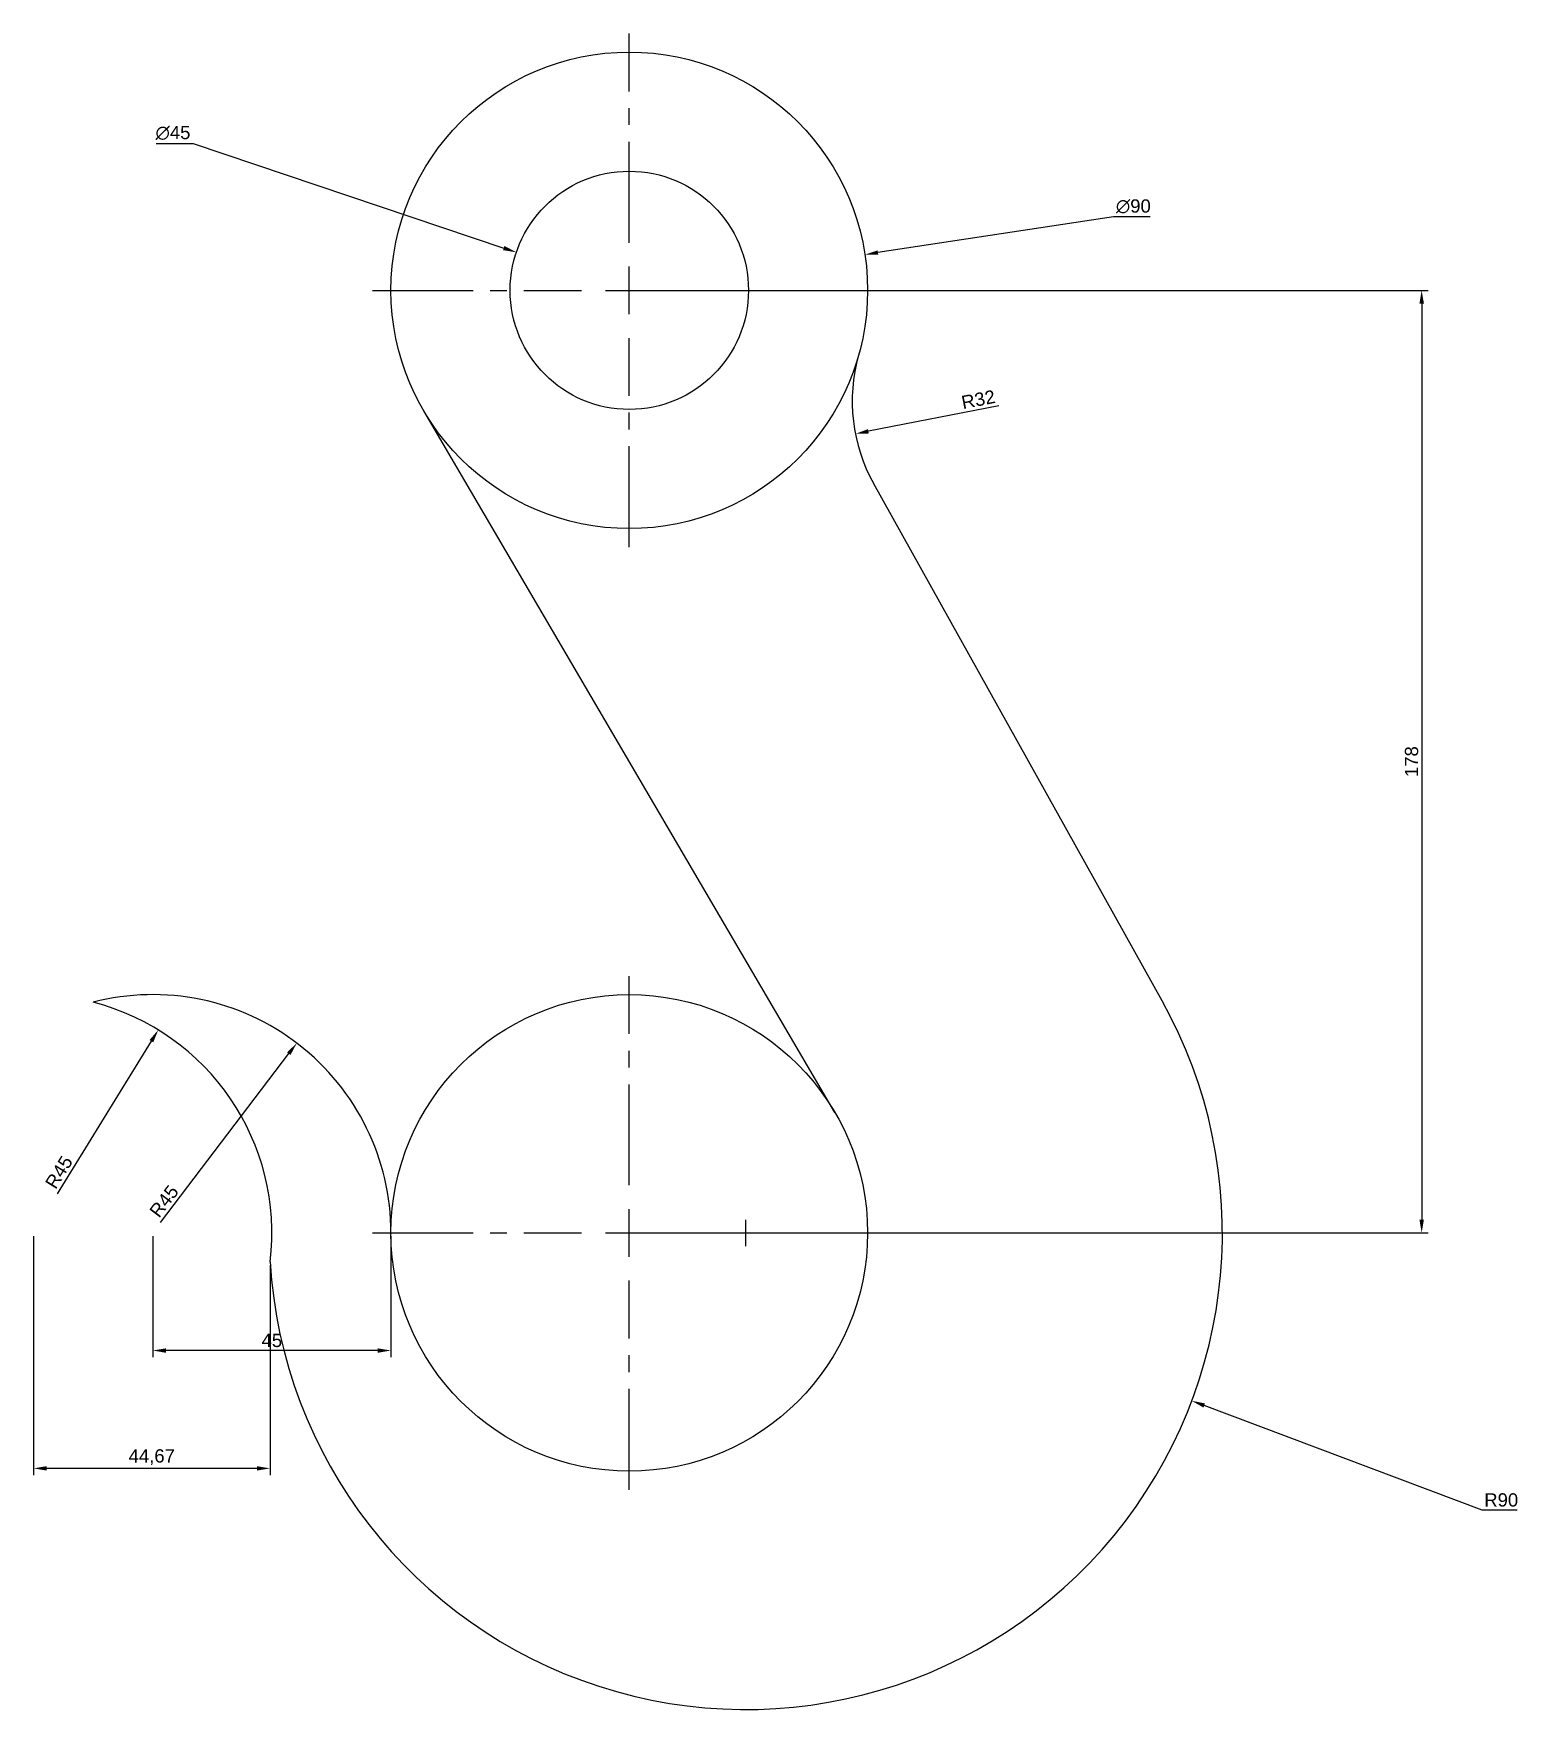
# Model space of a CAD drawing. Header units: inches. Extents: x 3868 to 10301, y 1982 to 2304.
# Drawn here: x 4587.8 to 4868.1, y 1981.9 to 2298.4 of the extents above; entities that cross this region are included whole.
import ezdxf

# ---------------------------------------------------------------- set-up
doc = ezdxf.new("R2010")
doc.units = ezdxf.units.IN
doc.linetypes.add('CENTER2', pattern=[28.575, 19.05, -3.175, 3.175, -3.175])
doc.styles.get("Standard").update_dxf_attribs({"font": 'arial.ttf'})
doc.dimstyles.new('ISO-25', dxfattribs={"dimtxt": 2.5, "dimasz": 2.5, "dimexe": 1.25, "dimexo": 0.625, "dimtad": 1, "dimtoh": 1, "dimtxsty": 'Standard', "dimcen": 2.5, "dimadec": 0, "dimazin": 0, "dimtfac": 1, "dimtofl": 0, "dimtmove": 0, "dimatfit": 3, "dimfxl": 1, "dimarcsym": 0})

msp = doc.modelspace()

# ---------------------------------------------------------------- blocks, each defined once
blk = doc.blocks.new('*U28')
at = {"color": 0, "linetype": 'CENTER2', "transparency": 16777216}
for p, q in [((0, 9), (0, 48.5)), ((-48.5, 0), (-9, 0)), ((9, 0), (48.5, 0)), ((0, -48.5), (0, -9))]:
    blk.add_line(p, q, dxfattribs=at)
at = {"color": 0, "linetype": 'Continuous', "transparency": 16777216}
for p, q in [((0, -4.5), (0, 4.5)), ((-4.5, 0), (4.5, 0))]:
    blk.add_line(p, q, dxfattribs=at)
blk = doc.blocks.new('*U29')
at = {"color": 0, "linetype": 'CENTER2', "transparency": 16777216}
for p, q in [((0, 9), (0, 48.5)), ((-48.5, 0), (-9, 0)), ((9, 0), (48.5, 0)), ((0, -48.5), (0, -9))]:
    blk.add_line(p, q, dxfattribs=at)
at = {"color": 0, "linetype": 'Continuous', "transparency": 16777216}
for p, q in [((0, -4.5), (0, 4.5)), ((-4.5, 0), (4.5, 0))]:
    blk.add_line(p, q, dxfattribs=at)
blk = doc.blocks.new('*D30')
at = {"color": 0, "lineweight": -2, "transparency": 16777216}
for p, q in [((4791.75, 2263.78), (4747.3, 2257.03)), ((4798.67, 2263.78), (4791.75, 2263.78)), ((4700.34, 2247.4), (4700.34, 2252.4)), ((4697.84, 2249.9), (4702.84, 2249.9))]:
    blk.add_line(p, q, dxfattribs=at)
at = {"color": 0, "transparency": 16777216}
blk.add_solid([(4747.24, 2257.44), (4747.36, 2256.62), (4744.83, 2256.65)], dxfattribs=at)
at = {"layer": 'Defpoints', "color": 0, "transparency": 16777216}
for p in [(4744.83, 2256.65), (4655.85, 2243.15)]:
    blk.add_point(p, dxfattribs=at)
at = {"color": 0, "transparency": 16777216, "insert": (4795.52, 2265.75), "char_height": 2.5, "attachment_point": 5}
blk.add_mtext('∅90', dxfattribs=at)
blk = doc.blocks.new('*D31')
at = {"color": 0, "lineweight": -2, "transparency": 16777216}
for p, q in [((4611.01, 2277.65), (4617.96, 2277.65)), ((4617.96, 2277.65), (4676.65, 2257.88)), ((4700.34, 2247.4), (4700.34, 2252.4)), ((4697.84, 2249.9), (4702.84, 2249.9))]:
    blk.add_line(p, q, dxfattribs=at)
at = {"color": 0, "transparency": 16777216}
blk.add_solid([(4676.78, 2258.28), (4676.51, 2257.49), (4679.02, 2257.08)], dxfattribs=at)
at = {"layer": 'Defpoints', "color": 0, "transparency": 16777216}
for p in [(4679.02, 2257.08), (4721.66, 2242.72)]:
    blk.add_point(p, dxfattribs=at)
at = {"color": 0, "transparency": 16777216, "insert": (4614.17, 2279.62), "char_height": 2.5, "attachment_point": 5}
blk.add_mtext('∅45', dxfattribs=at)
blk = doc.blocks.new('*D32')
at = {"color": 0, "lineweight": -2, "transparency": 16777216}
blk.add_line((4770.15, 2228.11), (4745.48, 2223.28), dxfattribs=at)
at = {"color": 0, "transparency": 16777216}
blk.add_solid([(4745.4, 2223.69), (4745.56, 2222.87), (4743.03, 2222.8)], dxfattribs=at)
at = {"layer": 'Defpoints', "color": 0, "transparency": 16777216}
for p in [(4774.43, 2228.95), (4743.03, 2222.8)]:
    blk.add_point(p, dxfattribs=at)
at = {"color": 0, "transparency": 16777216, "insert": (4766.25, 2229.28), "char_height": 2.5, "attachment_point": 5, "rotation": 11.0833}
blk.add_mtext('R32', dxfattribs=at)
blk = doc.blocks.new('*D33')
at = {"color": 0, "lineweight": -2, "transparency": 16777216}
for p, q in [((4700.96, 2249.9), (4851.22, 2249.9)), ((4849.97, 2247.4), (4849.97, 2074.4)), ((4700.96, 2071.9), (4851.22, 2071.9))]:
    blk.add_line(p, q, dxfattribs=at)
at = {"color": 0, "transparency": 16777216}
for points in [[(4849.55, 2247.4), (4850.39, 2247.4), (4849.97, 2249.9)], [(4849.55, 2074.4), (4850.39, 2074.4), (4849.97, 2071.9)]]:
    blk.add_solid(points, dxfattribs=at)
at = {"layer": 'Defpoints', "color": 0, "transparency": 16777216}
for p in [(4700.34, 2249.9), (4700.34, 2071.9), (4849.97, 2071.9)]:
    blk.add_point(p, dxfattribs=at)
at = {"color": 0, "transparency": 16777216, "insert": (4848.07, 2160.9), "char_height": 2.5, "attachment_point": 5, "rotation": 90}
blk.add_mtext('178', dxfattribs=at)
blk = doc.blocks.new('*D34')
at = {"color": 0, "lineweight": -2, "transparency": 16777216}
for p, q in [((4722.34, 2069.4), (4722.34, 2074.4)), ((4719.84, 2071.9), (4724.84, 2071.9)), ((4861.38, 2019.55), (4808.91, 2039.31)), ((4867.98, 2019.55), (4861.38, 2019.55))]:
    blk.add_line(p, q, dxfattribs=at)
at = {"color": 0, "transparency": 16777216}
blk.add_solid([(4809.05, 2039.7), (4808.76, 2038.92), (4806.57, 2040.19)], dxfattribs=at)
at = {"layer": 'Defpoints', "color": 0, "transparency": 16777216}
for p in [(4722.34, 2071.9), (4806.57, 2040.19)]:
    blk.add_point(p, dxfattribs=at)
at = {"color": 0, "transparency": 16777216, "insert": (4864.99, 2021.46), "char_height": 2.5, "attachment_point": 5}
blk.add_mtext('R90', dxfattribs=at)
blk = doc.blocks.new('*D35')
at = {"color": 0, "lineweight": -2, "transparency": 16777216}
blk.add_line((4611.81, 2073.85), (4636.04, 2105.75), dxfattribs=at)
at = {"color": 0, "transparency": 16777216}
blk.add_solid([(4635.71, 2106), (4636.37, 2105.5), (4637.55, 2107.74)], dxfattribs=at)
at = {"layer": 'Defpoints', "color": 0, "transparency": 16777216}
for p in [(4637.55, 2107.74), (4610.34, 2071.9)]:
    blk.add_point(p, dxfattribs=at)
at = {"color": 0, "transparency": 16777216, "insert": (4612.49, 2077.88), "char_height": 2.5, "attachment_point": 5, "rotation": 52.7922}
blk.add_mtext('R45', dxfattribs=at)
blk = doc.blocks.new('*D36')
at = {"color": 0, "lineweight": -2, "transparency": 16777216}
blk.add_line((4592.37, 2079.28), (4610.09, 2108.11), dxfattribs=at)
at = {"color": 0, "transparency": 16777216}
blk.add_solid([(4609.74, 2108.33), (4610.45, 2107.89), (4611.4, 2110.24)], dxfattribs=at)
at = {"layer": 'Defpoints', "color": 0, "transparency": 16777216}
for p in [(4611.4, 2110.24), (4587.84, 2071.9)]:
    blk.add_point(p, dxfattribs=at)
at = {"color": 0, "transparency": 16777216, "insert": (4592.65, 2083.36), "char_height": 2.5, "attachment_point": 5, "rotation": 58.4276}
blk.add_mtext('R45', dxfattribs=at)
blk = doc.blocks.new('*D37')
at = {"color": 0, "lineweight": -2, "transparency": 16777216}
for p, q in [((4610.34, 2071.28), (4610.34, 2048.44)), ((4655.34, 2071.28), (4655.34, 2048.44)), ((4652.84, 2049.69), (4612.84, 2049.69))]:
    blk.add_line(p, q, dxfattribs=at)
at = {"color": 0, "transparency": 16777216}
for points in [[(4612.84, 2050.1), (4612.84, 2049.27), (4610.34, 2049.69)], [(4652.84, 2050.1), (4652.84, 2049.27), (4655.34, 2049.69)]]:
    blk.add_solid(points, dxfattribs=at)
at = {"layer": 'Defpoints', "color": 0, "transparency": 16777216}
for p in [(4610.34, 2071.9), (4655.34, 2071.9), (4610.34, 2049.69)]:
    blk.add_point(p, dxfattribs=at)
at = {"color": 0, "transparency": 16777216, "insert": (4632.84, 2051.58), "char_height": 2.5, "attachment_point": 5}
blk.add_mtext('45', dxfattribs=at)
blk = doc.blocks.new('*D38')
at = {"color": 0, "lineweight": -2, "transparency": 16777216}
for p, q in [((4587.84, 2071.28), (4587.84, 2026.18)), ((4632.51, 2065.81), (4632.51, 2026.18)), ((4630.01, 2027.43), (4590.34, 2027.43))]:
    blk.add_line(p, q, dxfattribs=at)
at = {"color": 0, "transparency": 16777216}
for points in [[(4590.34, 2027.85), (4590.34, 2027.02), (4587.84, 2027.43)], [(4630.01, 2027.85), (4630.01, 2027.02), (4632.51, 2027.43)]]:
    blk.add_solid(points, dxfattribs=at)
at = {"layer": 'Defpoints', "color": 0, "transparency": 16777216}
for p in [(4587.84, 2071.9), (4632.51, 2066.43), (4587.84, 2027.43)]:
    blk.add_point(p, dxfattribs=at)
at = {"color": 0, "transparency": 16777216, "insert": (4610.17, 2029.56), "char_height": 2.5, "attachment_point": 5}
blk.add_mtext('44,67', dxfattribs=at)

# ---------------------------------------------------------------- dimensions: what is measured, and where the dimension line sits
at = {"color": 240, "true_color": 0xed1f24}
for p1, p2, picture, middle in [((4721.661, 2242.718), (4679.016, 2257.084), '*D31', (4614.173, 2277.653)), ((4655.848, 2243.149), (4744.829, 2256.654), '*D30', (4791.751, 2263.776))]:
    dim = msp.add_diameter_dim_2p(p1=p1, p2=p2, dimstyle='ISO-25', dxfattribs=at)
    dim.commit()
    dim.dimension.update_dxf_attribs({"geometry": picture, "text_midpoint": middle, "dimtype": 163})
dim = msp.add_linear_dim(base=(4849.969, 2071.901), p1=(4700.339, 2249.901), p2=(4700.339, 2071.901), angle=90, dimstyle='ISO-25', dxfattribs=at)
dim.commit()
dim.dimension.update_dxf_attribs({"geometry": '*D33', "text_midpoint": (4848.067, 2160.901)})
for center, mpoint, picture, middle in [((4774.433, 2228.947), (4743.03, 2222.796), '*D32', (4766.62, 2227.417)), ((4587.839, 2071.901), (4611.4, 2110.24), '*D36', (4594.268, 2082.363)), ((4610.339, 2071.901), (4637.551, 2107.741), '*D35', (4614.004, 2076.729)), ((4722.339, 2071.901), (4806.567, 2040.191), '*D34', (4864.993, 2019.554))]:
    dim = msp.add_radius_dim(center=center, mpoint=mpoint, dimstyle='ISO-25', dxfattribs=at)
    dim.commit()
    dim.dimension.update_dxf_attribs({"geometry": picture, "text_midpoint": middle, "dimtype": 164})
for base, p1, p2, picture, middle in [((4587.839, 2027.433), (4632.505, 2066.432), (4587.839, 2071.901), '*D38', (4610.172, 2029.56)), ((4610.339, 2049.685), (4655.339, 2071.901), (4610.339, 2071.901), '*D37', (4632.839, 2051.582))]:
    dim = msp.add_linear_dim(base=base, p1=p1, p2=p2, dimstyle='ISO-25', dxfattribs=at)
    dim.commit()
    dim.dimension.update_dxf_attribs({"geometry": picture, "text_midpoint": middle})

# ---------------------------------------------------------------- linework, layer by layer
at = {"color": 7}
for p, q in [((4739.163, 2094.654), (4661.515, 2227.148)), ((4800.937, 2115.745), (4746.487, 2213.359))]:
    msp.add_line(p, q, dxfattribs=at)
for centre, radius in [((4700.339, 2249.901), 45), ((4700.339, 2249.901), 22.5), ((4700.339, 2071.901), 45)]:
    msp.add_circle(centre, radius, dxfattribs=at)
for centre, radius, start, end in [((4774.433, 2228.947), 32, 164.2091, 209.15354), ((4774.915, 2230.744), 32, 165.09532, 166.0916), ((4610.339, 2071.901), 45, 0, 104.47751), ((4587.839, 2071.901), 45, 353.01862, 75.52249), ((4722.339, 2071.901), 90, 183.4842, 29.15354)]:
    msp.add_arc(centre, radius, start, end, dxfattribs=at)

# ---------------------------------------------------------------- block references
at = {"color": 85, "linetype": 'CENTER2', "true_color": 0x58ba48}
for name, p in [('*U29', (4700.339, 2249.901)), ('*U28', (4700.339, 2071.901))]:
    msp.add_blockref(name, p, dxfattribs=at)

msp.set_redraw_order([(e.dxf.handle, doc.entitydb.next_handle()) for e in msp.query("TEXT MTEXT ATTDEF DIMENSION ARC_DIMENSION")])  # texts and dimensions are drawn at this point

doc.saveas('drawing.dxf')
